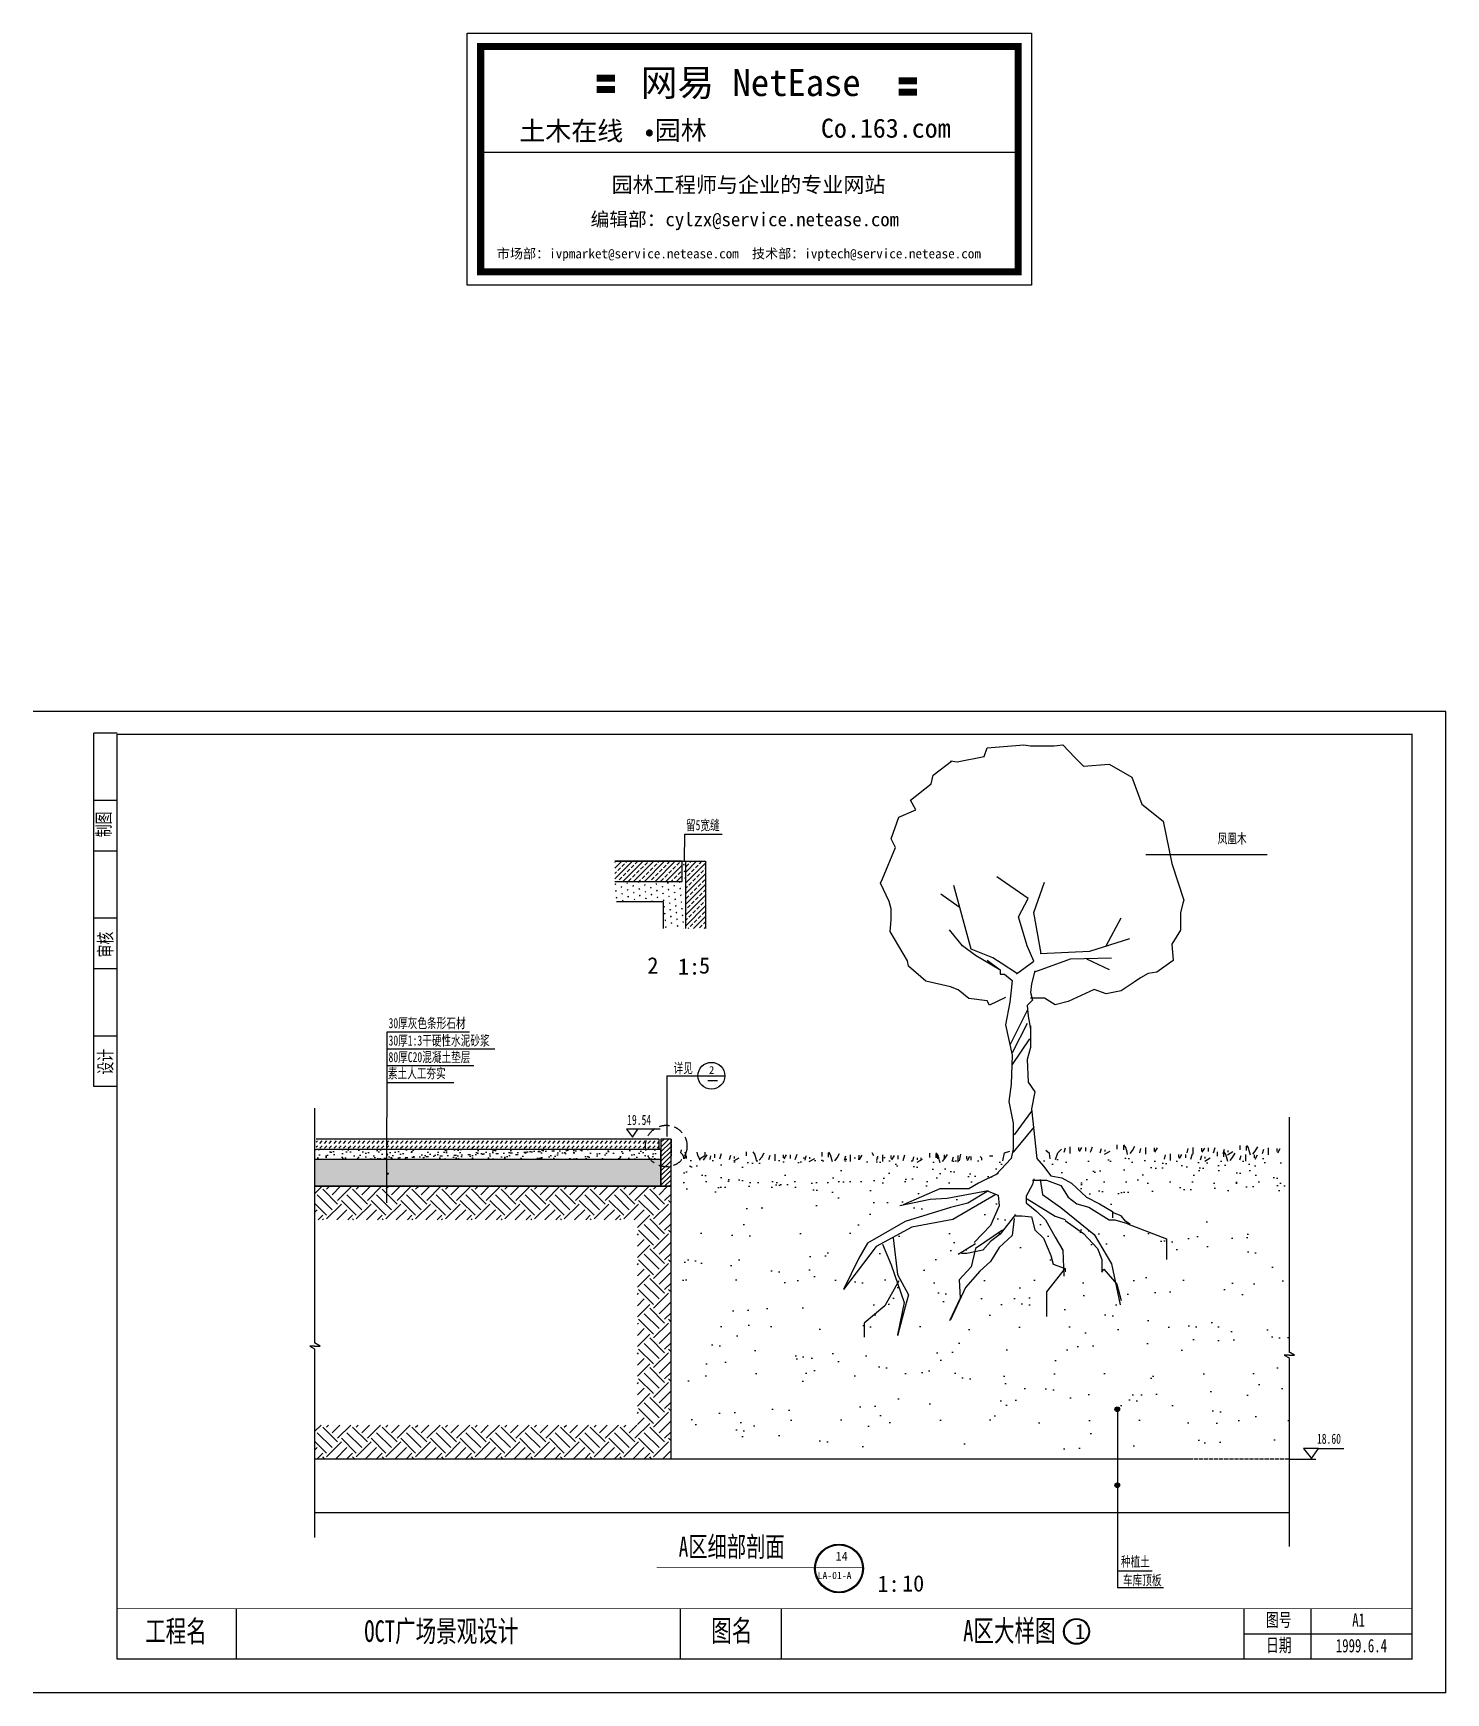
# Model space of a CAD drawing. Extents: x -2485 to 10115, y 1417 to 7253.
# Drawn here: x 5915 to 10115, y 1417 to 6351 of the extents above; entities that cross this region are included whole.
import ezdxf

# ---------------------------------------------------------------- set-up
doc = ezdxf.new("R2010")
doc.units = 0
doc.header["$MEASUREMENT"] = 0
doc.linetypes.add('ACAD_ISO02W100', pattern=[15, 12, -3])
doc.linetypes.add('DASHED', pattern=[0.75, 0.5, -0.25])
doc.layers.get('0').update_dxf_attribs({"linetype": 'CONTINUOUS'})
for name, color, linetype in [('COLUMN', 7, 'CONTINUOUS'), ('HATCH', 5, 'CONTINUOUS'), ('LEVEL', 2, 'CONTINUOUS'), ('STAIR', 140, 'CONTINUOUS'), ('TEXT', 41, 'CONTINUOUS'), ('TK', 1, 'CONTINUOUS'), ('TREE', 3, 'CONTINUOUS')]:
    doc.layers.add(name, color=color, linetype=linetype)
doc.styles.add('163', font='SimSun.ttf', dxfattribs={"width": 0.99})
doc.styles.add('STYLE1', font='SimSun.ttf', dxfattribs={"width": 0.7})
doc.styles.add('XREF1$0$STYLE3', font='SimSun.ttf', dxfattribs={"width": 0.7})
pattern_1 = [(45, (6460.251, 2461.741), (-15.9099, 15.9099), []), (45, (6476.161, 2461.741), (-15.9099, 15.9099), [11.25, -5.625])]

msp = doc.modelspace()

# ---------------------------------------------------------------- texts
at = {"color": 41, "linetype": 'BYBLOCK', "insert": (9767.5, 2172.1), "char_height": 30, "attachment_point": 5, "style": 'XREF1$0$STYLE3'}
msp.add_mtext('18.60', dxfattribs=at)
at = {"layer": 'TEXT', "linetype": 'CONTINUOUS', "style": 'STYLE1', "width": 0.7}
for s, p in [('制图', (6144.6, 3960.5)), ('审核', (6149.8, 3603.4)), ('设计', (6149.8, 3255))]:
    msp.add_text(s, height=40, rotation=90, dxfattribs=at).set_placement(p)
for s, height, p in [('留5宽缝', 30, (7855.8, 3981.6)), ('凤凰木', 30, (9436.8, 3942)), ('30厚灰色条形石材', 30, (6971.5, 3393.1)), ('30厚1:3干硬性水泥砂浆', 30, (6971.5, 3341.3)), ('80厚C20混凝土垫层', 30, (6971.5, 3292)), ('素土人工夯实', 30, (6969.7, 3244.1)), ('详见', 30, (7818.9, 3259.3)), ('19.54', 30, (7680.9, 3105.4)), ('A区细部剖面', 60, (7834.2, 1821.4)), ('种植土', 30, (9149.3, 1792)), ('车库顶板', 30, (9155.2, 1736.8))]:
    msp.add_text(s, height=height, dxfattribs=at).set_placement(p)
at = {"layer": 'TEXT', "linetype": 'CONTINUOUS'}
for s, height, p in [('5', 48.4, (7894.7, 3555.3)), ('1:', 48.39, (7832, 3552.2)), ('2', 23.3, (7924, 3256.8)), ('14', 26.44, (8300.8, 1809.6)), ('LA-01-A', 21.15, (8247.2, 1755.3)), ('1:', 48.39, (8425.2, 1717.1)), ('10', 48.39, (8498.4, 1718.1))]:
    msp.add_text(s, height=height, dxfattribs=at).set_placement(p)
at = {"layer": 'TK', "linetype": 'CONTINUOUS', "style": 'STYLE1', "width": 0.7}
for s, height, p in [('工程名', 64, (6247.8, 1568.3)), ('OCT广场景观设计', 64, (6899.5, 1568.3)), ('图名', 64, (7930.9, 1569.5)), ('A区大样图', 64, (8679.9, 1569.5)), ('图号', 40, (9580.2, 1613.7)), ('日期', 40, (9580.2, 1538.4))]:
    msp.add_text(s, height=height, dxfattribs=at).set_placement(p)
at = {"layer": 'TK', "linetype": 'CONTINUOUS', "width": 0.7}
for s, p in [('A1', (9836.7, 1613.7)), ('1999.6.4', (9787.9, 1537.2))]:
    msp.add_text(s, height=40, dxfattribs=at).set_placement(p)
at = {"layer": 'TK', "linetype": 'CONTINUOUS'}
msp.add_text('1', height=44.9, dxfattribs=at).set_placement((9012.2, 1576.5))

# ---------------------------------------------------------------- blocks, each defined once
blk = doc.blocks.new('A$C238B2765')
at = {"layer": 'TEXT', "linetype": 'CONTINUOUS'}
h = blk.add_hatch(color=256, dxfattribs=at)
edge = h.paths.add_edge_path()
edge.add_arc((145, 145), 145, 90, 450)
edge = h.paths.add_edge_path(flags=16)
edge.add_arc((145, 145), 140, 90, 450)
blk.add_text('2', height=184, rotation=90, dxfattribs=at).set_placement((235, 79))
blk = doc.blocks.new('园林站图块')
at = {"color": 7}
for p, q in [((371263, 1315), (371263, 8809)), ((371263, 8809), (388040, 8809)), ((388040, 8809), (388040, 1315)), ((371668, 5274), (387634, 5274)), ((388040, 1315), (371263, 1315))]:
    blk.add_line(p, q, dxfattribs=at)
at = {"color": 7, "const_width": 210}
blk.add_lwpolyline([(371661, 1713), (371661, 8411), (387642, 8411), (387642, 1713), (371661, 1713)], dxfattribs=at)
at = {"color": 3, "style": '163'}
for s, height, p in [('〓', 500, (375038, 7044)), ('网易 NetEase', 800, (376422, 6940)), ('〓', 500, (384020, 6966)), ('园林', 567, (376837, 5640)), ('Co.163.com', 567, (381778, 5701)), ('园林工程师与企业的专业网站', 459.27, (375554, 4074)), ('编辑部：cylzx@service.netease.com', 408.24, (374929, 3070)), ('市场部：ivpmarket@service.netease.com  技术部：ivptech@service.netease.com', 285.77, (372140, 2114))]:
    blk.add_text(s, height=height, dxfattribs=at).set_placement(p)
at = {"color": 1, "style": '163'}
blk.add_text('土木在线', height=567, dxfattribs=at).set_placement((372807, 5620))
at = {"color": 7, "style": '163'}
blk.add_text('.', height=1134, dxfattribs=at).set_placement((376291, 5755))

# ---------------------------------------------------------------- hatches: boundary and pattern name
h = msp.add_hatch()
h.set_pattern_fill('ANSI31', color=256, scale=80, style=0)
h.set_pattern_definition([(45, (6751.413, 1952.97), (-7.07107, 7.07107), [])])
h.paths.add_polyline_path([(7781.4, 2923), (7811.4, 2923), (7811.4, 3063), (7781.4, 3063)])
at = {"layer": 'HATCH'}
h = msp.add_hatch(dxfattribs=at)
h.set_pattern_fill('SWAMP', color=256, scale=20, angle=35, style=0)
h.set_pattern_definition([(35, (6460.251, 2461.741), (-1.74311, 19.9239), [2.5, -17.5]), (125, (6461.275, 2462.458), (-18.126156, 8.452365), [1.25, -33.39102]), (125, (6461.531, 2462.637), (-18.126156, 8.452365), [1, -33.64102]), (125, (6461.019, 2462.279), (-18.126156, 8.452365), [1, -33.64102]), (95, (6461.787, 2462.817), (-18.12616, 8.45237), [0.8, -19.2]), (155, (6460.763, 2462.1), (-16.38304, -11.47153), [0.8, -19.2])])
h.paths.add_polyline_path([(7854.3, 3889), (7844.3, 3889), (7844.3, 3829), (7644.3, 3829), (7649.3, 3769), (7789.3, 3769), (7789.3, 3689), (7854.3, 3689)])
h = msp.add_hatch(dxfattribs=at)
h.set_pattern_fill('ANSI33', color=256, scale=90, style=0)
h.set_pattern_definition(pattern_1)
h.paths.add_polyline_path([(7844.3, 3889), (7644.3, 3889), (7644.3, 3829), (7844.3, 3829)])
h = msp.add_hatch(dxfattribs=at)
h.set_pattern_fill('ANSI33', color=256, scale=90, style=0)
h.set_pattern_definition(pattern_1)
h.paths.add_polyline_path([(7914.3, 3889), (7854.3, 3889), (7854.3, 3689), (7914.3, 3689)])
h = msp.add_hatch(dxfattribs=at)
h.set_pattern_fill('DASH', color=256, scale=80, angle=45, style=0)
h.set_pattern_definition([(45, (10443.98, 2527.257), (9e-16, 14.142136), [10, -10])])
h.paths.add_polyline_path([(7776.4, 3063), (6756.4, 3063), (6756.4, 3033), (7776.4, 3033)])
h = msp.add_hatch(dxfattribs=at)
h.set_pattern_fill('AR-SAND', color=256, scale=15, angle=45, style=0)
h.set_pattern_definition([(82.5, (10443.98, 2527.257), (-21.1052, 19.7689), [0, -22.8, 0, -25.5, 0, -24.375]), (52.5, (10443.98, 2527.257), (-11.16206, 48.7047), [0, -12.3, 0, -20.55, 0, -7.875]), (12.5, (10430.934, 2514.21), (32.97044, 33.09049), [0, -7.5, 0, -27, 0, -35.25]), (2.5, (10430.934, 2514.21), (22.57563, 41.19394), [0, -3.75, 0, -17.7, 0, -20.25])])
h.paths.add_polyline_path([(7781.4, 3033), (6756.4, 3033), (6751.4, 3033), (6751.4, 3003), (7751.4, 3003), (7781.4, 3003)])
h = msp.add_hatch(dxfattribs=at)
h.set_pattern_fill('AR-CONC', color=256, scale=6, style=0)
h.set_pattern_definition([(50, (6751.413, 1952.97), (43.0356, -3.7651), [4.5, -49.5]), (355, (6751.413, 1952.97), (-8.3251, 45.1315), [3.6, -39.6]), (100.4514, (6755, 1952.656), (34.7106, 41.3664), [3.8244, -42.0685]), (46.184, (6751.413, 1964.97), (64.0345, -9.9311), [6.75, -74.25]), (96.6356, (6756.75, 1964.14), (56.0798, 58.447), [5.7366, -63.1028]), (351.184, (6751.41, 1964.97), (56.0797, 58.447), [5.4, -59.4]), (21, (6757.413, 1961.97), (35.8144, -24.1571), [4.5, -49.5]), (326, (6757.413, 1961.97), (14.5989, 43.509), [3.6, -39.6]), (71.4514, (6760.398, 1959.956), (50.4134, 19.3518), [3.8244, -42.0685]), (37.5, (6751.413, 1952.97), (0.72959, 19.97363), [0, -39.12, 0, -40.2, 0, -39.75]), (7.5, (6751.413, 1952.97), (15.78417, 23.6647), [0, -22.92, 0, -38.22, 0, -15.15]), (327.5, (6738.033, 1952.97), (32.02935, -1.3533), [0, -15, 0, -46.8, 0, -62.1]), (317.5, (6732.033, 1952.97), (34.99117, 6.0063), [0, -19.5, 0, -31.08, 0, -44.1])])
h.paths.add_polyline_path([(7781.4, 3003), (7751.4, 3003), (6751.4, 3003), (6751.4, 2923), (7781.4, 2923)])
at = {"layer": 'STAIR'}
h = msp.add_hatch(dxfattribs=at)
h.set_pattern_fill('EARTH', color=256, scale=250, angle=45, style=0)
h.set_pattern_definition([(45, (10443.98, 2527.26), (7e-15, 88.3883), [62.5, -62.5]), (45, (10427.41, 2543.83), (7e-15, 88.3883), [62.5, -62.5]), (45, (10410.834, 2560.4), (7e-15, 88.3883), [62.5, -62.5]), (135, (10410.834, 2571.45), (-88.3883, 7e-15), [62.5, -62.5]), (135, (10427.41, 2588.024), (-88.3883, 7e-15), [62.5, -62.5]), (135, (10443.98, 2604.6), (-88.3883, 7e-15), [62.5, -62.5])])
h.paths.add_polyline_path([(7811.4, 2923), (7781.4, 2923), (6751.4, 2923), (6751.4, 2823), (7711.4, 2823), (7711.4, 2213), (6751.4, 2213), (6751.4, 2113), (7811.4, 2113)])
at = {"layer": 'TEXT'}
h = msp.add_hatch(color=256, dxfattribs=at)
h.paths.add_polyline_path([(6969.1, 3048, 0.428383), (6967.4, 3049.6), (6967.4, 3046.3, 0.428383)])
h.paths.add_polyline_path([(6969.1, 3017.4, 0.428383), (6967.4, 3019), (6967.4, 3015.7, 0.428383)])
h.paths.add_polyline_path([(6967.4, 3019, 0.400184), (6965.8, 3017.4, 0.400184), (6967.4, 3015.7)])
h.paths.add_polyline_path([(6967.4, 3049.6, 0.400184), (6965.8, 3048, 0.400184), (6967.4, 3046.3)])
h.paths.add_polyline_path([(6965.8, 2958.8, 1), (6968.5, 2958.8, 1)])
msp.add_hatch(color=256, dxfattribs=at).paths.add_polyline_path([(9145, 2259.9, 1), (9131.4, 2259.9, 1)])
h = msp.add_hatch(color=256, dxfattribs=at)
h.paths.add_polyline_path([(9138.4, 2027.3, 0.403009), (9145, 2034.1, 0.403009), (9138.4, 2040.9)])
h.paths.add_polyline_path([(9138.4, 2040.9, 0.425507), (9131.4, 2034.1, 0.425507), (9138.4, 2027.3)])
at = {"layer": 'TEXT', "linetype": 'CONTINUOUS'}
h = msp.add_hatch(color=256, dxfattribs=at)
edge = h.paths.add_edge_path()
edge.add_arc((8310.9, 1786.6), 72.5, 0, 360)
edge = h.paths.add_edge_path(flags=16)
edge.add_arc((8310.9, 1786.6), 70, 0, 360)
at = {"layer": 'TK', "linetype": 'CONTINUOUS'}
h = msp.add_hatch(color=256, dxfattribs=at)
edge = h.paths.add_edge_path(flags=16)
edge.add_arc((9017.1, 1599.5), 36.2, 0, 360)
edge = h.paths.add_edge_path()
edge.add_arc((9017.1, 1599.5), 38.6, 0, 360)
at = {"layer": 'TREE'}
h = msp.add_hatch(dxfattribs=at)
h.set_pattern_fill('AR-SAND', color=256, scale=40, angle=35, style=0)
h.set_pattern_definition([(72.5, (6751.41, 1952.97), (-46.2713, 61.6892), [0, -60.8, 0, -68, 0, -65]), (42.5, (6751.41, 1952.97), (-6.76, 133.0748), [0, -32.8, 0, -54.8, 0, -21]), (2.5, (6711.11, 1924.75), (101.9084, 71.6334), [0, -20, 0, -72, 0, -94]), (352.5, (6711.11, 1924.75), (78.3624, 97.7277), [0, -10, 0, -47.2, 0, -54])])
h.paths.add_polyline_path([(9637.3, 3009), (8898.9, 3009), (8899.3, 3005.6), (8918.6, 2983.1), (8941.1, 2954.2), (8973.2, 2947.8), (9002.1, 2931.8), (9036.8, 2899.5), (9637.3, 2899.5)])
h.paths.add_polyline_path([(8725.9, 2931.8), (8778, 2957.8), (8822.3, 3005.2), (8823.1, 3009), (7835.6, 3009), (7835.6, 2899.5), (8573.6, 2899.5), (8610.4, 2915.7), (8697.1, 2915.7)])
at = {"layer": 'TREE', "linetype": 'CONTINUOUS'}
h = msp.add_hatch(dxfattribs=at)
h.set_pattern_fill('AR-SAND', color=256, scale=90, angle=35, style=0)
h.set_pattern_definition([(72.5, (6751.41, 1952.97), (-104.1104, 138.801), [0, -136.8, 0, -153, 0, -146.25]), (42.5, (6751.41, 1952.97), (-15.21, 299.418), [0, -73.8, 0, -123.3, 0, -47.25]), (2.5, (6660.73, 1889.47), (229.294, 161.175), [0, -45, 0, -162, 0, -211.5]), (352.5, (6660.73, 1889.47), (176.315, 219.887), [0, -22.5, 0, -106.2, 0, -121.5])])
h.paths.add_polyline_path([(9653.7, 2888.6), (9050, 2888.6), (9085.5, 2870.8), (9124.1, 2848.4), (9124.1, 2845.2), (9149.7, 2835.5), (9162.6, 2819.5), (9175.4, 2809.9), (9130.5, 2822.7), (9114.4, 2822.7), (9053.4, 2861.2), (9018.1, 2870.8), (8994.4, 2888.6), (8867.2, 2888.6), (8867.2, 2874), (8899.3, 2848.4), (8925, 2822.7), (8953.9, 2771.4), (8976.4, 2732.9), (8978.6, 2679.9), (8981.8, 2678.7), (8982.8, 2679.9), (8982.8, 2678.3), (8981.8, 2678.7), (8978.8, 2674.8), (8976.4, 2732.9), (8953.9, 2771.4), (8925, 2822.7), (8899.3, 2848.4), (8867.2, 2874), (8867.2, 2888.6), (8760.8, 2888.6), (8648.9, 2824.3), (8526.9, 2801.8), (8420.9, 2744.1), (8324.6, 2615.8), (8369.6, 2708.8), (8395.3, 2753.7), (8507.6, 2817.9), (8642.5, 2859.6), (8693.8, 2872.4), (8720.3, 2888.6), (7830.2, 2888.6), (7830.2, 2139), (9653.7, 2139)])

# ---------------------------------------------------------------- linework, layer by layer
for p, q in [((7644.3, 3889), (7854.3, 3889)), ((7844.3, 3889), (7644.3, 3889)), ((7844.3, 3829), (7844.3, 3889)), ((7854.3, 3889), (7854.3, 3689)), ((7854.3, 3889), (7914.3, 3889)), ((7914.3, 3889), (7914.3, 3689)), ((7644.3, 3829), (7844.3, 3829)), ((7789.3, 3769), (7649.3, 3769)), ((7789.3, 3689), (7789.3, 3769)), ((7776.4, 3063), (6756.4, 3063)), ((7776.4, 3033), (7776.4, 3063)), ((7781.4, 3063), (7781.4, 2923)), ((7811.4, 3063), (7781.4, 3063)), ((7811.4, 2923), (7811.4, 3063)), ((6756.4, 3033), (7781.4, 3033)), ((7781.4, 3033), (7776.4, 3033)), ((7781.4, 2923), (7781.4, 3033)), ((7751.4, 3003), (6751.4, 3003)), ((7781.4, 3003), (7751.4, 3003)), ((7781.4, 2923), (7781.4, 3003)), ((6751.4, 2923), (7781.4, 2923)), ((6751.4, 2923), (7781.4, 2923)), ((7811.4, 2923), (6751.4, 2923)), ((7781.4, 2923), (7811.4, 2923)), ((7811.4, 2113), (7811.4, 2923)), ((6751.4, 2113), (9351.4, 2113)), ((6751.4, 2113), (7811.4, 2113)), ((6751.4, 1953), (9649, 1953))]:
    msp.add_line(p, q)
at = {"color": 40, "linetype": 'BYBLOCK'}
for p, q in [((7798.5, 3251.1), (7971.5, 3251.1)), ((7798.5, 3251.1), (7798.5, 3071.3)), ((9736.5, 2143), (9811.9, 2143)), ((9651.6, 2111.5), (9728.7, 2111.5))]:
    msp.add_line(p, q, dxfattribs=at)
at = {"linetype": 'ACAD_ISO02W100'}
for p, q in [((7811.4, 3063), (7811.4, 3013)), ((7811.4, 3063), (7811.4, 3013)), ((9351.4, 2113), (9650.7, 2113))]:
    msp.add_line(p, q, dxfattribs=at)
at = {"color": 40, "linetype": 'BYBLOCK'}
msp.add_lwpolyline([(9736.5, 2143), (9691.7, 2143), (9715.2, 2113.2)], close=True, dxfattribs=at)
at = {"layer": 'LEVEL'}
msp.add_line((7920.4, 3237.1), (7949.9, 3237.1), dxfattribs=at)
at = {"layer": 'LEVEL', "linetype": 'DASHED', "ltscale": 60}
msp.add_circle((7797.2, 3042.6), 61.7, dxfattribs=at)
at = {"layer": 'STAIR', "linetype": 'CONTINUOUS'}
for p, q in [((6751.7, 3155), (6751.7, 2457.2)), ((9649, 3128.2), (9649, 2430.4)), ((6751.7, 2447.8), (6737.4, 2447.8)), ((6737.4, 2447.8), (6751.7, 2439.7)), ((6767.9, 2447.8), (6750.9, 2457.6)), ((6751.7, 2447.8), (6767.9, 2447.8)), ((6751.7, 2439.7), (6751.7, 1878.8)), ((9634.7, 2421), (9649, 2412.9)), ((9649, 2421), (9634.7, 2421)), ((9665.3, 2421), (9648.2, 2430.8)), ((9649, 2421), (9665.3, 2421)), ((9649, 2412.9), (9649, 1852))]:
    msp.add_line(p, q, dxfattribs=at)
at = {"layer": 'TEXT', "linetype": 'CONTINUOUS'}
for p, q in [((7851.3, 3891.3), (7852.1, 3970.1)), ((7852.1, 3970.1), (7963.2, 3970.1)), ((6966.9, 2873.8), (6967.8, 3381.6)), ((6967.8, 3381.6), (7212.4, 3381.6)), ((6967.8, 3331.6), (7287.3, 3331.6)), ((6968, 3281.6), (7225.1, 3281.6)), ((6968, 3231.6), (7165.7, 3231.6))]:
    msp.add_line(p, q, dxfattribs=at)
at = {"layer": 'TEXT'}
for p, q in [((9223.1, 3909.6), (9583.6, 3909.6)), ((7779.1, 3092.8), (7679.3, 3092.8)), ((7679.3, 3092.8), (7696.5, 3069.2)), ((7696.5, 3069.2), (7712.6, 3092.8)), ((9138.4, 2256.8), (9138.4, 1729.7)), ((9138.4, 1779.7), (9242.4, 1779.7)), ((9138.4, 1729.7), (9275.9, 1729.7))]:
    msp.add_line(p, q, dxfattribs=at)
at = {"layer": 'TEXT', "linetype": 'CONTINUOUS', "const_width": 2.5}
msp.add_lwpolyline([(7768.9, 1788.9), (8380.9, 1788.9)], dxfattribs=at)
at = {"layer": 'TEXT', "linetype": 'CONTINUOUS'}
for centre, radius in [((7931.5, 3251.3), 40), ((8310.9, 1786.6), 72.5), ((8310.9, 1786.6), 70)]:
    msp.add_circle(centre, radius, dxfattribs=at)
at = {"layer": 'TEXT'}
for centre, radius in [((6967.5, 3048), 1.65), ((6967.5, 3017.4), 1.65), ((6967.1, 2958.8), 1.32), ((9138.2, 2259.9), 6.8), ((9138.2, 2034.1), 6.8)]:
    msp.add_circle(centre, radius, dxfattribs=at)
for p in [(6967.4, 2960.6), (6970.6, 2960.6)]:
    msp.add_point(p, dxfattribs=at)
at = {"layer": 'TK', "linetype": 'CONTINUOUS'}
for p, q in [((10115, 4334.7), (5915, 4334.7)), ((10115, 1416.9), (10115, 4334.7)), ((6095, 3219.6), (6095, 4269.6)), ((6164.9, 4269.6), (6095, 4269.6)), ((6165, 4266.9), (10015, 4266.9)), ((6165, 1516.9), (6165, 4266.9)), ((10015, 1516.9), (10015, 4266.9)), ((6164.9, 4069.6), (6095, 4069.6)), ((6164.9, 3919.6), (6095, 3919.6)), ((6164.9, 3719.6), (6095, 3719.6)), ((6164.9, 3569.6), (6095, 3569.6)), ((6164.9, 3369.6), (6095, 3369.6)), ((6164.9, 3219.6), (6095, 3219.6)), ((6518, 1666.9), (6518, 1516.9)), ((7840, 1516.9), (7840, 1666.9)), ((8140, 1516.9), (8140, 1666.9)), ((9515, 1516.9), (9515, 1666.9)), ((9715, 1516.9), (9715, 1666.9)), ((9515, 1591.9), (10015, 1591.9)), ((10015, 1516.9), (6165, 1516.9)), ((10115, 1416.9), (5915, 1416.9))]:
    msp.add_line(p, q, dxfattribs=at)
at = {"layer": 'TK', "linetype": 'CONTINUOUS', "const_width": 2.5}
for points in [[(6165, 4266.9), (6165, 1516.9), (10015, 1516.9), (10015, 4266.9), (6165, 4266.9)], [(6165, 1666.9), (10015, 1666.9)]]:
    msp.add_lwpolyline(points, dxfattribs=at)
at = {"layer": 'TK', "linetype": 'CONTINUOUS'}
for radius in [38.6, 36.2]:
    msp.add_circle((9017.1, 1599.5), radius, dxfattribs=at)
at = {"layer": 'TREE'}
for p, q in [((8661.8, 4184.5), (8742, 4200.5)), ((8742, 4200.5), (8751.7, 4226.2)), ((8751.7, 4226.2), (8860.8, 4235.8)), ((8860.8, 4235.8), (8880.1, 4232.6)), ((8880.1, 4232.6), (8950.7, 4232.6)), ((8950.7, 4232.6), (8976.4, 4235.8)), ((8976.4, 4235.8), (9011.7, 4197.3)), ((9011.7, 4197.3), (9037.4, 4171.7)), ((8584.7, 4119.4), (8591.1, 4145.1)), ((8591.1, 4145.1), (8645.7, 4186.8)), ((8642.5, 4187.7), (8661.8, 4184.5)), ((9037.4, 4171.7), (9114.4, 4178.1)), ((9114.4, 4178.1), (9181.9, 4139.6)), ((8523.7, 4071.3), (8584.7, 4119.4)), ((9181.9, 4139.6), (9210.8, 4059.4)), ((8539.7, 4042.4), (8523.7, 4071.3)), ((9210.8, 4059.4), (9275, 4008.1)), ((8465.9, 3955.8), (8488.4, 4020)), ((8488.4, 4020), (8539.7, 4042.4)), ((9275, 4008.1), (9300.7, 3883)), ((8478.7, 3930.2), (8465.9, 3955.8)), ((8440.2, 3837.1), (8478.7, 3930.2)), ((9300.7, 3883), (9336, 3773.9)), ((8433.8, 3824.3), (8440.2, 3837.1)), ((8459.5, 3769.8), (8433.8, 3824.3)), ((8703.5, 3627.9), (8652.1, 3817.2)), ((8873.6, 3778.7), (8780.5, 3842.8)), ((8889.7, 3737), (8921.8, 3826.8)), ((8465.9, 3747.3), (8459.5, 3769.8)), ((8668.2, 3753), (8613.6, 3791.5)), ((8844.7, 3724.1), (8873.6, 3778.7)), ((9332.8, 3764.3), (9326.3, 3735.4)), ((9336, 3773.9), (9332.8, 3764.3)), ((8462.7, 3679.9), (8465.9, 3715.2)), ((8465.9, 3715.2), (8465.9, 3747.3)), ((8870.4, 3637.5), (8844.7, 3724.1)), ((8912.2, 3615.1), (8889.7, 3737)), ((9104.8, 3637.5), (9149.7, 3720.9)), ((9326.3, 3735.4), (9326.3, 3684.1)), ((8514, 3593.3), (8462.7, 3679.9)), ((8677.8, 3637.5), (8639.3, 3685.6)), ((9056.6, 3621.5), (9175.4, 3660)), ((9326.3, 3684.1), (9300.7, 3642.4)), ((8716.3, 3608.6), (8677.8, 3637.5)), ((8767.7, 3602.2), (8703.5, 3627.9)), ((8786.9, 3566.9), (8716.3, 3608.6)), ((8793.4, 3586.2), (8767.7, 3602.2)), ((8889.7, 3592.6), (8870.4, 3637.5)), ((8909, 3615.1), (9056.6, 3621.5)), ((8998.8, 3599), (9120.9, 3602.2)), ((9300.7, 3642.4), (9303.9, 3594.2)), ((8517.3, 3577.3), (8514, 3593.3)), ((8568.6, 3532.4), (8517.3, 3577.3)), ((8751.6, 3595.4), (8790.2, 3566.6)), ((8790.2, 3566.6), (8790.2, 3553.7)), ((8790.2, 3553.7), (8803, 3553.7)), ((8841.5, 3554.1), (8793.4, 3586.2)), ((8803, 3553.7), (8825.5, 3534.5)), ((8838.3, 3554.1), (8889.7, 3592.6)), ((8892.9, 3563.4), (8883.3, 3524.9)), ((8892.9, 3560.5), (8998.8, 3599)), ((9047, 3599), (9114.4, 3566.9)), ((9230, 3555.8), (9207.6, 3542.9)), ((9255.7, 3559), (9230, 3555.8)), ((9303.9, 3594.2), (9255.7, 3559)), ((8642.5, 3516.3), (8568.6, 3532.4)), ((8664.9, 3506.7), (8642.5, 3516.3)), ((8697.1, 3481.1), (8664.9, 3506.7)), ((8822.3, 3505.6), (8819.1, 3470.3)), ((8825.5, 3534.5), (8822.3, 3505.6)), ((8883.3, 3524.9), (8880.1, 3499.2)), ((9069.5, 3507.6), (8992.4, 3472.3)), ((9104.8, 3494.8), (9069.5, 3507.6)), ((9149.8, 3504.4), (9104.8, 3494.8)), ((9188.3, 3530.1), (9149.8, 3504.4)), ((9207.6, 3542.9), (9188.3, 3530.1)), ((8751.6, 3474.6), (8697.1, 3481.1)), ((8758.1, 3461.8), (8751.6, 3474.6)), ((8806.2, 3484.3), (8758.1, 3461.8)), ((8819.1, 3470.3), (8806.2, 3403)), ((8886.5, 3476.7), (8870.4, 3460.7)), ((8870.4, 3460.7), (8873.6, 3428.6)), ((8880.1, 3499.2), (8886.5, 3476.7)), ((8896.1, 3482), (8880.1, 3482)), ((8921.8, 3482), (8896.1, 3482)), ((8953.9, 3462.7), (8921.8, 3482)), ((8992.4, 3472.3), (8953.9, 3462.7)), ((8870.4, 3445), (8819.1, 3342.4)), ((8870.4, 3406.5), (8825.5, 3319.9)), ((8873.6, 3428.6), (8880.1, 3390.1)), ((8806.2, 3403), (8825.5, 3313.1)), ((8876.8, 3361.6), (8825.5, 3284.6)), ((8880.1, 3399.8), (8880.1, 3390.1)), ((8880.1, 3390.1), (8880.1, 3335.6)), ((8825.5, 3313.1), (8822.3, 3226.5)), ((8880.1, 3335.6), (8870.4, 3300.3)), ((8870.4, 3300.3), (8873.6, 3232.9)), ((8822.3, 3226.5), (8815.8, 3175.2)), ((8873.6, 3232.9), (8892.9, 3204.1)), ((8815.8, 3175.2), (8828.7, 3111)), ((8892.9, 3204.1), (8883.3, 3152.7)), ((8828.7, 3111), (8828.7, 3034.1)), ((8883.3, 3146.7), (8831.9, 3076.1)), ((8883.3, 3152.7), (8899.3, 3005.2)), ((8889.7, 3098.6), (8828.7, 3024.8)), ((7840.8, 3022.1), (7842.6, 3031.1)), ((7846.2, 3016.7), (7840.8, 3022.1)), ((7849.8, 3009.5), (7846.2, 3016.7)), ((7851.6, 3005.9), (7855.3, 3011.3)), ((7855.3, 3018.5), (7853.4, 3023.9)), ((7855.3, 3011.3), (7855.3, 3018.5)), ((7857.1, 3005.9), (7857.1, 3013.1)), ((7891.4, 3014.9), (7889.5, 3023.9)), ((7896.8, 3002.3), (7891.4, 3014.9)), ((7896.8, 3004.1), (7913, 3014.9)), ((7907.6, 3000.5), (7918.4, 3016.7)), ((7913, 3014.9), (7913, 3023.9)), ((7927.5, 3002.3), (7929.3, 3013.1)), ((7941.9, 3007.7), (7941.9, 3018.5)), ((7956.3, 3004.1), (7961.8, 3020.3)), ((7985.2, 3002.3), (7988.8, 3014.9)), ((7999.7, 3005.9), (7999.7, 3011.3)), ((8035.8, 3013.1), (8035.8, 3025.7)), ((8061, 3018.5), (8055.6, 3025.7)), ((8062.8, 3011.3), (8061, 3018.5)), ((8064.6, 3004.1), (8062.8, 3011.3)), ((8080.9, 3009.5), (8088.1, 3022.1)), ((8102.6, 3002.3), (8106.2, 3014.9)), ((8120.6, 2998.7), (8120.6, 3018.5)), ((8145.9, 3007.7), (8145.9, 3016.7)), ((8147.7, 3004.1), (8154.9, 3016.7)), ((8166.5, 3005.9), (8166.5, 3016.8)), ((8180.9, 3002.3), (8186.3, 3018.6)), ((8209.8, 3000.5), (8213.4, 3013.1)), ((8260.3, 3011.3), (8260.3, 3024)), ((8279.4, 3009.5), (8279.4, 3022.1)), ((8285.6, 3016.8), (8280.2, 3024)), ((8287.4, 3009.5), (8285.6, 3016.8)), ((8305.4, 3007.7), (8312.7, 3020.4)), ((8327.1, 3000.5), (8330.7, 3013.1)), ((8345.2, 2996.9), (8345.2, 3016.8)), ((8370.4, 3005.9), (8370.4, 3014.9)), ((8372.2, 3002.3), (8379.5, 3014.9)), ((8414.8, 3013.1), (8409.4, 3022.1)), ((8423, 2999.8), (8426.6, 3012.4)), ((8441.1, 2996.1), (8441.1, 3016)), ((8466.3, 3005.2), (8466.3, 3014.2)), ((8468.1, 3001.6), (8475.4, 3014.2)), ((8486.9, 3003.4), (8486.9, 3014.2)), ((8501.4, 2999.8), (8506.8, 3016)), ((8530.2, 2998), (8533.8, 3010.6)), ((8580.8, 3008.8), (8580.8, 3021.4)), ((8599.9, 3007), (8599.9, 3019.6)), ((8606.1, 3014.2), (8600.6, 3021.4)), ((8604.4, 3004.1), (8600.8, 3022.1)), ((8607.9, 3007), (8606.1, 3014.2)), ((8624.2, 3004.1), (8624.2, 3016.7)), ((8625.9, 3005.2), (8633.1, 3017.8)), ((8647.6, 2998), (8651.2, 3010.6)), ((8665.6, 2994.4), (8665.6, 3014.2)), ((8669.3, 2998.7), (8673, 3018.5)), ((8690.9, 3003.4), (8690.9, 3012.4)), ((8692.7, 2999.8), (8699.9, 3012.4)), ((8703.6, 3000.5), (8703.6, 3011.3)), ((8730.7, 3011.3), (8734.3, 3007.7)), ((8757.8, 3013.1), (8768.6, 3013.1)), ((8797.5, 2998.7), (8802.9, 3022.1)), ((8802.9, 3022.1), (8819.2, 3027.5)), ((8828.7, 3034.1), (8822.3, 3005.2)), ((8936.4, 3020.3), (8925.5, 3029.3)), ((8938.2, 3004.1), (8936.4, 3020.3)), ((8954.4, 3002.3), (8961.6, 3022.1)), ((8961.6, 3022.1), (8972.5, 3032.9)), ((8980.5, 3024.1), (8984.1, 3036.7)), ((8998.5, 3020.5), (8998.5, 3040.3)), ((9023.8, 3029.5), (9023.8, 3038.5)), ((9025.6, 3025.9), (9032.8, 3038.5)), ((9044.4, 3027.7), (9044.4, 3038.6)), ((9058.8, 3024.1), (9064.2, 3040.4)), ((9087.7, 3022.3), (9091.3, 3035)), ((9100.3, 3018.7), (9116.6, 3027.7)), ((9102.1, 3025.9), (9102.1, 3031.3)), ((9138.3, 3033.2), (9138.3, 3045.8)), ((9157.4, 3031.3), (9157.4, 3043.9)), ((9163.5, 3038.6), (9158.1, 3045.8)), ((9165.3, 3031.3), (9163.5, 3038.6)), ((9167.1, 3024.1), (9165.3, 3031.3)), ((9168.9, 3016.9), (9167.1, 3024.1)), ((9176.2, 3020.5), (9183.4, 3029.5)), ((9183.4, 3029.5), (9190.6, 3042.2)), ((9205, 3022.3), (9208.6, 3035)), ((9223.1, 3018.7), (9223.1, 3038.6)), ((9248.4, 3027.7), (9248.4, 3036.8)), ((9250.2, 3024.1), (9257.4, 3036.8)), ((9278.2, 3003.3), (9281.8, 3015.9)), ((9296.3, 2999.7), (9296.3, 3019.5)), ((9321.5, 3008.7), (9321.5, 3017.7)), ((9323.4, 3005.1), (9330.6, 3017.7)), ((9342.1, 3007), (9342.1, 3017.8)), ((9345.7, 3022.2), (9349.4, 3034.8)), ((9356.6, 3003.3), (9362, 3019.6)), ((9363.8, 3018.6), (9363.8, 3038.5)), ((9385.5, 3001.5), (9389.1, 3014.2)), ((9389.1, 3027.6), (9389.1, 3036.6)), ((9390.9, 3024), (9398.1, 3036.6)), ((9399.9, 3005.2), (9399.9, 3010.6)), ((9409.6, 3025.9), (9409.6, 3036.7)), ((9424.1, 3022.3), (9429.5, 3038.5)), ((9436, 3012.4), (9436, 3025)), ((9453, 3020.5), (9456.6, 3033.1)), ((9455.1, 3010.5), (9455.1, 3023.2)), ((9461.3, 3017.8), (9455.9, 3025)), ((9463.1, 3010.6), (9461.3, 3017.8)), ((9464.9, 3003.3), (9463.1, 3010.6)), ((9465.6, 3016.8), (9481.8, 3025.9)), ((9467.4, 3024.1), (9467.4, 3029.5)), ((9481.1, 3008.8), (9488.3, 3021.4)), ((9502.8, 3001.5), (9506.4, 3014.2)), ((9503.5, 3031.3), (9503.5, 3043.9)), ((9520.8, 2997.9), (9520.8, 3017.8)), ((9522.6, 3029.4), (9522.6, 3042.1)), ((9528.8, 3036.7), (9523.4, 3043.9)), ((9530.6, 3029.5), (9528.8, 3036.7)), ((9532.4, 3022.3), (9530.6, 3029.5)), ((9534.2, 3015), (9532.4, 3022.3)), ((9541.4, 3018.6), (9548.6, 3027.7)), ((9546.1, 3007), (9546.1, 3016)), ((9547.9, 3003.3), (9555.1, 3016)), ((9548.6, 3027.7), (9555.9, 3040.3)), ((9570.3, 3020.5), (9573.9, 3033.1)), ((9588.3, 3016.8), (9588.3, 3036.7)), ((9613.6, 3025.9), (9613.6, 3034.9)), ((9615.4, 3022.3), (9622.6, 3034.9)), ((7849.8, 3004.1), (7849.8, 3009.5)), ((7997.9, 2998.7), (8014.1, 3007.7)), ((8066.4, 2996.9), (8064.6, 3004.1)), ((8073.7, 3000.5), (8080.9, 3009.5)), ((8222.4, 2996.9), (8238.7, 3005.9)), ((8224.2, 3004.1), (8224.2, 3009.5)), ((8289.2, 3002.3), (8287.4, 3009.5)), ((8291, 2995.1), (8289.2, 3002.3)), ((8298.2, 2998.7), (8305.4, 3007.7)), ((8542.9, 2994.4), (8559.1, 3003.4)), ((8544.7, 3001.6), (8544.7, 3007)), ((8555.6, 3000.5), (8555.6, 3007.7)), ((8609.7, 2999.8), (8607.9, 3007)), ((8611.5, 2992.6), (8609.7, 2999.8)), ((8618.7, 2996.2), (8625.9, 3005.2)), ((8783.7, 2960.6), (8725.9, 2931.8)), ((8734.3, 3007.7), (8734.3, 3000.5)), ((8822.3, 3005.2), (8777.3, 2957.1)), ((8899.3, 3005.6), (8918.6, 2983.1)), ((8918.6, 2983.1), (8941.1, 2954.2)), ((9398.1, 2997.9), (9414.3, 3007)), ((9466.7, 2996.1), (9464.9, 3003.3)), ((9473.9, 2999.7), (9481.1, 3008.8)), ((8610.4, 2915.7), (8501.2, 2867.6)), ((8697.1, 2915.7), (8610.4, 2915.7)), ((8725.9, 2931.8), (8697.1, 2915.7)), ((8886.5, 2928.6), (8867.2, 2893.3)), ((8889.7, 2944.6), (8886.5, 2928.6)), ((8886.5, 2941.4), (8928.2, 2941.4)), ((8909, 2943), (8915.4, 2898.1)), ((8928.2, 2941.4), (8970, 2925.4)), ((8941.1, 2954.2), (8973.2, 2947.8)), ((8970, 2925.4), (8992.4, 2890.1)), ((8973.2, 2947.8), (9002.1, 2931.8)), ((9002.1, 2931.8), (9047, 2890.1)), ((8581.5, 2883.7), (8491.6, 2864.4)), ((8632.8, 2886.9), (8581.5, 2883.7)), ((8754.8, 2909.3), (8632.8, 2886.9)), ((8693.8, 2872.4), (8642.5, 2859.6)), ((8777.3, 2898.1), (8648.9, 2824.3)), ((8751.6, 2907.7), (8693.8, 2872.4)), ((8751.6, 2909.3), (8783.7, 2896.5)), ((8786.9, 2864.4), (8761.3, 2806.7)), ((8783.7, 2896.5), (8786.9, 2864.4)), ((8867.2, 2893.3), (8867.2, 2874)), ((8867.2, 2874), (8899.3, 2848.4)), ((8870.4, 2885.2), (8953.9, 2833.9)), ((8915.4, 2898.1), (8970, 2859.6)), ((8992.4, 2890.1), (9018.1, 2870.8)), ((9018.1, 2870.8), (9053.4, 2861.2)), ((9047, 2890.1), (9085.5, 2870.8)), ((9085.5, 2870.8), (9124.1, 2848.4)), ((8507.6, 2817.9), (8395.3, 2753.7)), ((8642.5, 2859.6), (8507.6, 2817.9)), ((8648.9, 2824.3), (8526.9, 2801.8)), ((8835.1, 2838.7), (8790.2, 2781)), ((8831.9, 2827.5), (8825.5, 2776.2)), ((8835.1, 2835.5), (8854.4, 2835.5)), ((8854.4, 2835.5), (8883.3, 2832.3)), ((8883.3, 2832.3), (8892.9, 2793.8)), ((8899.3, 2848.4), (8925, 2822.7)), ((8925, 2822.7), (8953.9, 2771.4)), ((8953.9, 2833.9), (8982.8, 2824.3)), ((8970, 2859.6), (9069.5, 2779.4)), ((8982.8, 2821.1), (9037.4, 2782.6)), ((9053.4, 2861.2), (9114.4, 2822.7)), ((9114.4, 2822.7), (9130.5, 2822.7)), ((9124.1, 2848.4), (9124.1, 2829.1)), ((9149.7, 2835.5), (9124.1, 2845.2)), ((9130.5, 2822.7), (9175.4, 2809.9)), ((9162.6, 2819.5), (9149.7, 2835.5)), ((9175.4, 2809.9), (9162.6, 2819.5)), ((8526.9, 2801.8), (8420.9, 2744.1)), ((8472.3, 2769.7), (8485.2, 2660.7)), ((8761.3, 2806.7), (8713.1, 2755.3)), ((8796.6, 2792.2), (8716.3, 2737.7)), ((8790.2, 2781), (8761.3, 2758.5)), ((8825.5, 2776.2), (8786.9, 2740.9)), ((8892.9, 2793.8), (8918.6, 2768.2)), ((8918.6, 2768.2), (8941.1, 2716.8)), ((8953.9, 2771.4), (8976.4, 2732.9)), ((9037.4, 2782.6), (9079.1, 2737.7)), ((9069.5, 2779.4), (9120.9, 2692.8)), ((9169, 2811.5), (9284.6, 2766.5)), ((9284.6, 2766.5), (9284.6, 2705.6)), ((8420.9, 2744.1), (8324.6, 2615.8)), ((8395.3, 2753.7), (8369.6, 2708.8)), ((8440.2, 2750.5), (8465.9, 2689.6)), ((8716.3, 2752.1), (8664.9, 2720)), ((8690.6, 2723.3), (8674.6, 2723.3)), ((8738.8, 2732.9), (8690.6, 2723.3)), ((8716.3, 2737.7), (8703.5, 2683.1)), ((8761.3, 2758.5), (8738.8, 2732.9)), ((8786.9, 2740.9), (8761.3, 2699.2)), ((8941.1, 2716.8), (8947.5, 2691.2)), ((8976.4, 2732.9), (8979.6, 2655.9)), ((9079.1, 2737.7), (9092, 2705.6)), ((8369.6, 2708.8), (8324.6, 2615.8)), ((8465.9, 2689.6), (8504.4, 2577.3)), ((8703.5, 2683.1), (8668.2, 2644.6)), ((8729.2, 2670.3), (8687.4, 2622.2)), ((8761.3, 2699.2), (8729.2, 2670.3)), ((8982.8, 2679.9), (8928.2, 2609.4)), ((8947.5, 2691.2), (8982.8, 2678.3)), ((8982.8, 2678.3), (8982.8, 2668.7)), ((9092, 2705.6), (9092, 2667.1)), ((9092, 2667.1), (9098.4, 2676.7)), ((9098.4, 2676.7), (9136.9, 2631.8)), ((9120.9, 2692.8), (9146.5, 2570.9)), ((8488.4, 2641.4), (8446.6, 2567.7)), ((8485.2, 2660.7), (8517.3, 2599.7)), ((8687.4, 2622.2), (8642.5, 2525.9)), ((8668.2, 2644.6), (8671.4, 2590.1)), ((9136.9, 2631.8), (9149.7, 2583.7)), ((8446.6, 2567.7), (8385.6, 2516.3)), ((8504.4, 2577.3), (8485.2, 2481)), ((8517.3, 2599.7), (8507.6, 2564.4)), ((8671.4, 2590.1), (8639.3, 2522.7)), ((8928.2, 2609.4), (8928.2, 2535.6)), ((8507.6, 2564.4), (8485.2, 2477.8)), ((8385.6, 2516.3), (8385.6, 2474.6))]:
    msp.add_line(p, q, dxfattribs=at)

# ---------------------------------------------------------------- block references
at = {"layer": 'COLUMN', "xscale": 0.1, "yscale": 0.1, "zscale": 0.1}
msp.add_blockref('园林站图块', (-29920.7, 5470.2), dxfattribs=at)
at = {"layer": 'LEVEL', "xscale": 0.2681750753490633, "yscale": 0.2681750753490633, "zscale": 0.2681750753486923, "rotation": 270}
msp.add_blockref('A$C238B2765', (7719.5, 3617.7), dxfattribs=at)

msp.set_redraw_order([(e.dxf.handle, doc.entitydb.next_handle()) for e in msp.query("TEXT MTEXT ATTDEF DIMENSION ARC_DIMENSION")])  # texts and dimensions are drawn at this point

doc.saveas('drawing.dxf')
